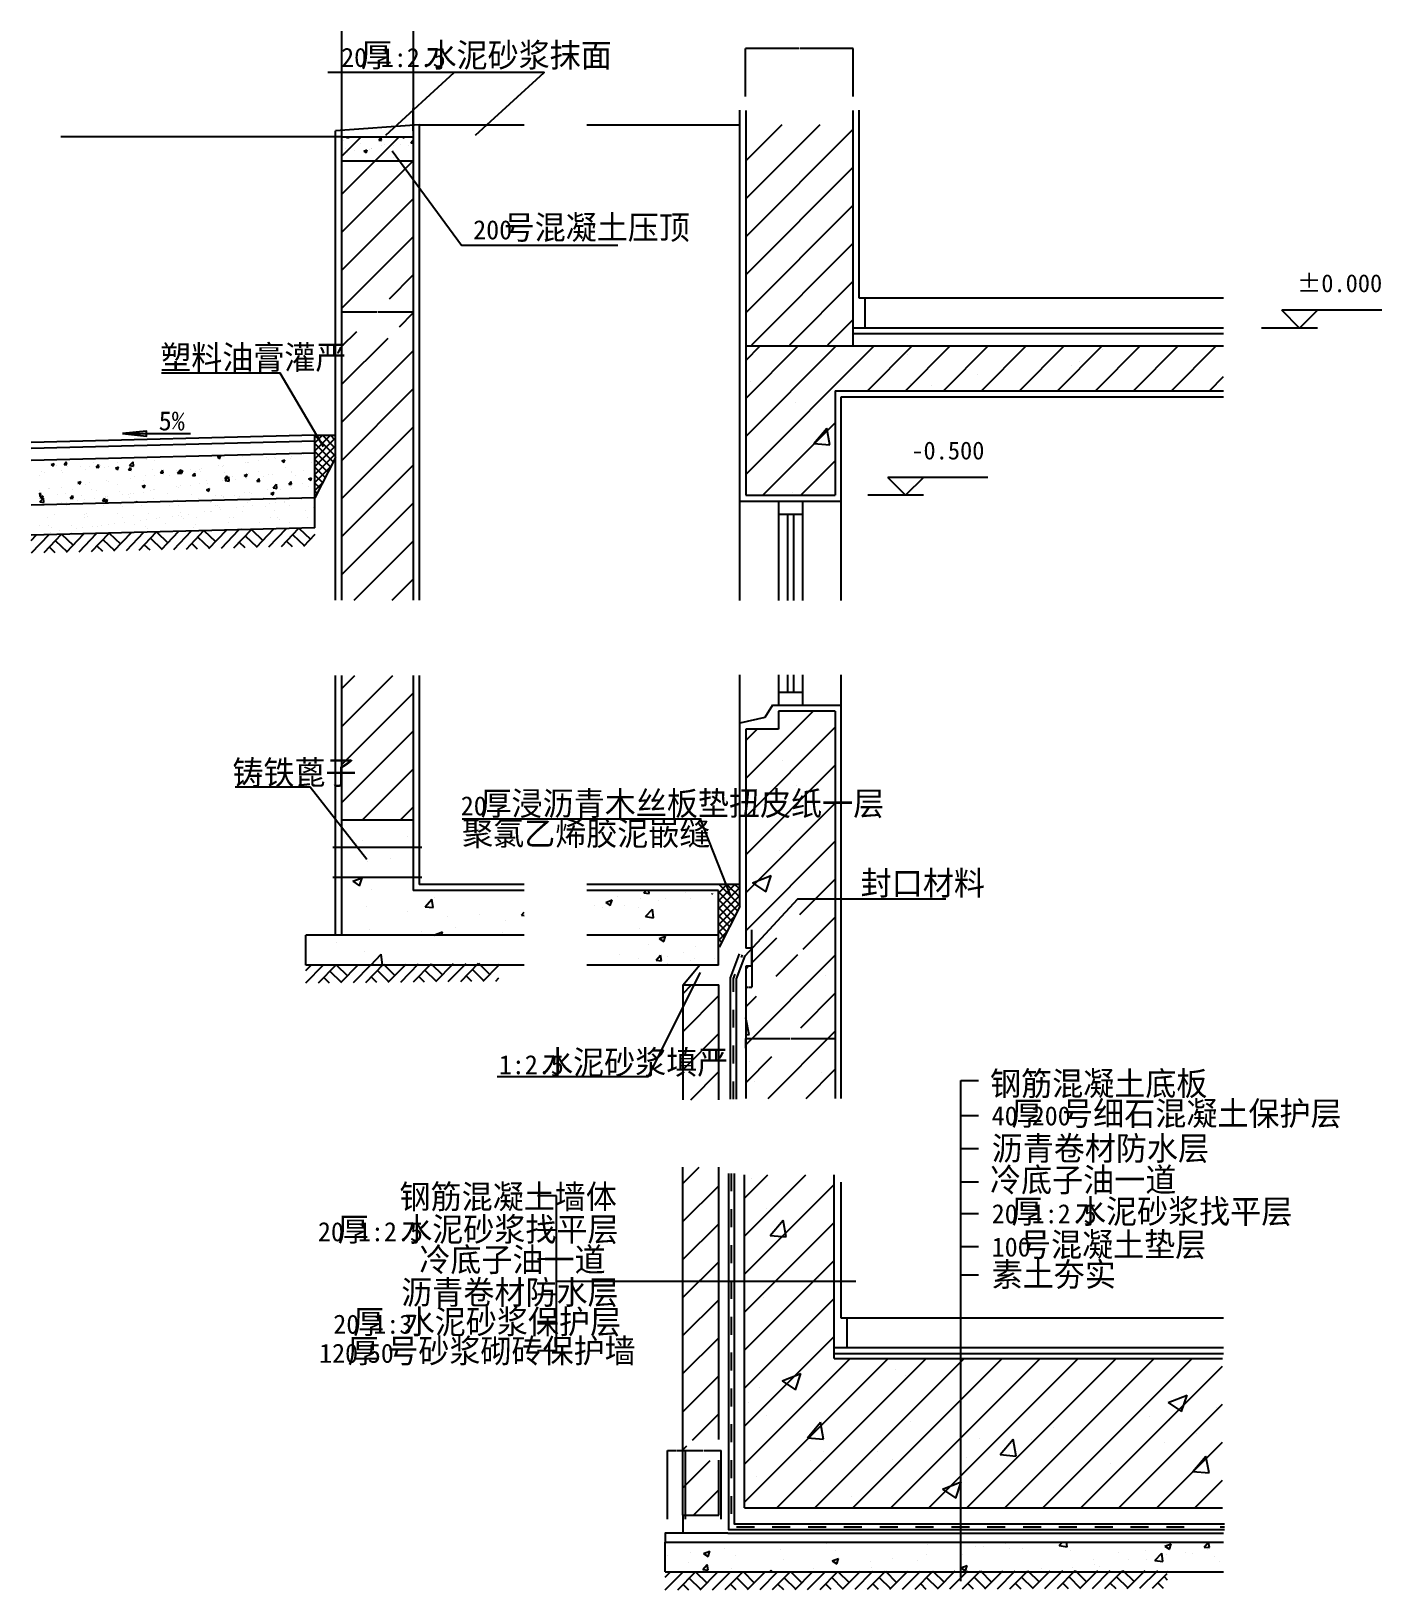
# Model space of a CAD drawing. Header units: metres. Extents: x 10698 to 15223, y 3768 to 8987.
import ezdxf

# ---------------------------------------------------------------- set-up
doc = ezdxf.new("R2010")
doc.units = ezdxf.units.M
for name, color, linetype in [('ZZ-1', 255, 'Continuous'), ('ZZ-11', 6, 'Continuous'), ('ZZ-2', 2, 'Continuous'), ('ZZ-3', 3, 'Continuous'), ('ZZ-5', 6, 'Continuous'), ('ZZ-6', 7, 'Continuous'), ('ZZ-7', 7, 'Continuous')]:
    doc.layers.add(name, color=color, linetype=linetype)
doc.dimstyles.get("Standard").update_dxf_attribs({"dimtxt": 2.5, "dimasz": 2.5, "dimexe": 1.25, "dimexo": 0.625, "dimtad": 1, "dimcen": 2.5, "dimazin": 3, "dimtfac": 1, "dimtmove": 0, "dimatfit": 3})

msp = doc.modelspace()

# ---------------------------------------------------------------- texts
at = {"layer": 'ZZ-3'}
for s, p in [('%%p0.000', (14938.01, 8112.73)), ('-0.500', (13646.43, 7552.73))]:
    msp.add_text(s, height=60, dxfattribs=at).set_placement(p)
at = {"layer": 'ZZ-6'}
for s, height, p in [('20', 64, (11736.49, 8866.91)), ('厚', 80, (11802.84, 8866.91)), ('1:2.5', 64, (11869.37, 8866.29)), ('水泥砂浆抹面', 80, (12019.5, 8866.29)), ('200', 64, (12178.93, 8289.69)), ('号混凝土压顶', 80, (12280.84, 8289.69)), ('塑料油膏灌严', 80, (11130.55, 7854.44)), ('5%', 64, (11125.73, 7650.06)), ('铸铁蓖子', 80, (11372.45, 6464.72)), ('20', 64, (12137.3, 6361.12)), ('厚浸沥青木丝板垫扭皮纸一层', 80, (12203.65, 6361.12)), ('聚氯乙烯胶泥嵌缝', 80, (12141.67, 6260.76)), ('封口材料', 80, (13477.05, 6094.37)), ('水泥砂浆填严', 80, (12409.68, 5494.44)), ('1:2.5', 64, (12264.84, 5494.44)), ('钢筋混凝土底板', 80, (13910.14, 5423.36)), ('40', 64, (13915.7, 5323.32)), ('厚', 80, (13982.05, 5323.32)), ('200', 64, (14049.72, 5323.32)), ('号细石混凝土保护层', 80, (14151.64, 5323.32)), ('沥青卷材防水层', 80, (13915.7, 5206.61)), ('冷底子油一道', 80, (13910.14, 5101.01)), ('钢筋混凝土墙体', 80, (11932.17, 5044.68)), ('厚', 80, (13982.05, 4995.41)), ('水泥砂浆找平层', 80, (14194.57, 4995.41)), ('厚', 80, (11725.24, 4935.41)), ('水泥砂浆找平层', 80, (11937.76, 4935.41)), ('20', 64, (13915.7, 4995.41)), ('1:2.5', 64, (14049.72, 4995.41)), ('20', 64, (11658.89, 4935.41)), ('1:2.5', 64, (11792.92, 4935.41)), ('号混凝土垫层', 80, (14010.3, 4884.25)), ('冷底子油一道', 80, (11998.57, 4833.86)), ('100', 64, (13915.7, 4884.25)), ('素土夯实', 80, (13915.7, 4784.21)), ('沥青卷材防水层', 80, (11937.92, 4724.35)), ('厚', 80, (11776.76, 4625.86)), ('水泥砂浆保护层', 80, (11946.35, 4625.86)), ('20', 64, (11710.41, 4625.86)), ('1:3', 64, (11844.44, 4625.86)), ('厚', 80, (11758.41, 4528.41)), ('号砂浆砌砖保护墙', 80, (11891.43, 4528.41)), ('120', 64, (11662.81, 4528.41)), ('50', 64, (11826.09, 4528.41))]:
    msp.add_text(s, height=height, dxfattribs=at).set_placement(p)

# ---------------------------------------------------------------- blocks, each defined once
blk = doc.blocks.new('X3')
for p, q in [((1500.92, 7737.6), (1931.34, 8168.02)), ((1500.92, 7864.88), (1804.06, 8168.02)), ((1500.92, 7992.16), (1676.78, 8168.02)), ((1500.92, 8119.44), (1549.5, 8168.02)), ((1908.62, 8018.02), (2058.62, 8168.02)), ((2035.9, 8018.02), (2185.9, 8168.02)), ((2043, 8140.4), (2043, 8140.4)), ((2163.18, 8018.02), (2313.18, 8168.02)), ((2290.46, 8018.02), (2440.46, 8168.02)), ((2417.74, 8018.02), (2567.74, 8168.02)), ((2545.02, 8018.02), (2695.02, 8168.02)), ((2672.3, 8018.02), (2822.3, 8168.02)), ((2697.48, 8155.77), (2697.48, 8155.77)), ((2799.58, 8018.02), (2949.58, 8168.02)), ((2926.85, 8018.02), (3076.85, 8168.02)), ((3052.81, 8166.65), (3052.81, 8166.65)), ((2590.72, 8103.28), (2590.72, 8103.28)), ((2619.48, 8116.06), (2619.48, 8116.06)), ((1518.13, 8050.31), (1518.13, 8050.31)), ((2053.32, 8041.53), (2053.32, 8041.53)), ((2278.62, 8071.19), (2278.62, 8071.19)), ((3054.13, 8018.02), (3101.69, 8065.58)), ((2123.27, 8035.8), (2123.27, 8035.8)), ((1668.68, 7978.18), (1668.68, 7978.18)), ((1558.62, 7668.02), (1800.92, 7910.32)), ((1729.16, 7841.29), (1772.54, 7893)), ((1782.96, 7836.58), (1772.55, 7893)), ((1729.16, 7841.29), (1782.95, 7836.58)), ((1685.9, 7668.02), (1800.92, 7783.04)), ((1657.73, 7678.58), (1657.73, 7678.58))]:
    blk.add_line(p, q)
blk = doc.blocks.new('X0')
for p, q in [((238.63, -832.05), (238.63, -832.05)), ((580.08, -816.79), (580.08, -816.79)), ((758.23, -811.44), (758.23, -811.44)), ((918.38, -818.21), (918.38, -818.21)), ((1078.52, -824.97), (1078.52, -824.97)), ((1105.54, -825.85), (1105.54, -825.85)), ((1180.65, -815.97), (1180.65, -815.97)), ((1193.63, -831.34), (1193.63, -831.34)), ((1238.67, -831.74), (1238.67, -831.74)), ((1298.39, -810.54), (1298.43, -810.57)), ((1298.43, -810.57), (1298.44, -810.54)), ((1360.24, -822.41), (1371.62, -810.54)), ((1360.24, -822.41), (1386.92, -826.54)), ((1386.92, -826.54), (1385.06, -810.54)), ((1714.64, -824.53), (1735.65, -816.46)), ((1714.64, -824.53), (1729.57, -834.59)), ((1729.57, -834.59), (1735.65, -816.46)), ((1846.3, -827.58), (1860.6, -810.54)), ((1846.3, -827.58), (1864.23, -829.15)), ((1858.1, -834.71), (1858.1, -834.71)), ((1864.23, -829.15), (1860.8, -810.54)), ((49.9, -856.9), (49.9, -856.9)), ((118.7, -879.61), (118.7, -879.61)), ((125.01, -847.01), (125.01, -847.01)), ((166.5, -902.63), (180.96, -885.39)), ((169.16, -849.21), (190.17, -841.14)), ((169.16, -849.21), (184.08, -859.27)), ((184.43, -904.2), (180.96, -885.39)), ((184.08, -859.27), (190.17, -841.14)), ((274.52, -857.11), (274.52, -857.11)), ((428.55, -835.99), (428.55, -835.99)), ((437.7, -870.57), (437.7, -870.57)), ((600.3, -873.23), (621.3, -865.17)), ((600.3, -873.23), (615.22, -883.3)), ((612.66, -840.54), (612.66, -840.54)), ((615.22, -883.3), (621.3, -865.17)), ((727.36, -875.64), (727.36, -875.64)), ((802.46, -865.75), (802.46, -865.75)), ((886.28, -873.04), (886.28, -873.04)), ((916.08, -850.8), (916.08, -850.8)), ((1037.81, -853.83), (1037.81, -853.83)), ((1398.82, -838.51), (1398.82, -838.51)), ((1475.05, -869.38), (1475.05, -869.38)), ((1479.91, -884.5), (1479.91, -884.5)), ((1558.96, -845.27), (1558.96, -845.27)), ((1593.53, -869.54), (1593.53, -869.54)), ((1650, -839.35), (1650, -839.35)), ((1651.36, -868.39), (1651.36, -868.39)), ((1680.41, -872.06), (1703.78, -847.71)), ((1680.41, -872.06), (1707.09, -876.2)), ((1707.09, -876.2), (1703.77, -847.71)), ((1719.11, -852.04), (1719.11, -852.04)), ((1783, -844.6), (1783, -844.6)), ((1805.39, -847.26), (1805.39, -847.26)), ((1879.26, -858.81), (1879.26, -858.81)), ((1896.85, -875.19), (1896.85, -875.19)), ((166.5, -902.63), (184.43, -904.2)), ((262.74, -900.6), (262.74, -900.6)), ((390.84, -910.54), (396.14, -904.22)), ((397.31, -910.54), (396.14, -904.22)), ((537.89, -900.59), (537.89, -900.59)), ((732.25, -894.16), (732.25, -894.16)), ((1031.44, -897.26), (1052.44, -889.2)), ((1031.44, -897.26), (1046.36, -907.32)), ((1046.36, -907.33), (1052.44, -889.2)), ((1300.09, -899.41), (1300.09, -899.41)), ((1344.01, -910.08), (1344.01, -910.08)), ((1404.81, -894.39), (1404.81, -894.39)), ((1495.54, -890.88), (1495.54, -890.88)), ((1721.89, -905.22), (1721.89, -905.22))]:
    blk.add_line(p, q)
blk = doc.blocks.new('X4')
for p, q in [((1497.02, 5188.11), (1702.44, 5393.54)), ((1497.02, 5315.39), (1575.16, 5393.54)), ((1519.08, 5380.79), (1519.08, 5380.79)), ((1497.02, 5060.83), (1797.02, 5360.83)), ((1570.18, 5281.74), (1570.18, 5281.74)), ((1497.02, 4933.56), (1797.02, 5233.56)), ((1583.13, 5189.88), (1626.52, 5241.58)), ((1636.93, 5185.17), (1626.52, 5241.58)), ((1583.13, 5189.88), (1636.92, 5185.17)), ((1497.02, 4806.28), (1797.02, 5106.28)), ((1623.18, 5070.7), (1623.18, 5070.7)), ((1746.15, 5046.76), (1746.15, 5046.76)), ((1497.02, 4679), (1797.02, 4979)), ((1559.24, 4982.14), (1559.24, 4982.14)), ((1497.02, 4551.72), (1797.02, 4851.72)), ((1497.02, 4297.16), (1978.29, 4778.44)), ((1497.02, 4424.44), (1851.01, 4778.44)), ((1605.57, 4278.44), (2105.57, 4778.44)), ((1732.85, 4278.44), (2232.85, 4778.44)), ((1860.13, 4278.44), (2360.13, 4778.44)), ((1987.41, 4278.44), (2487.41, 4778.44)), ((2114.69, 4278.44), (2614.69, 4778.44)), ((2241.97, 4278.44), (2741.97, 4778.44)), ((2369.25, 4278.44), (2869.25, 4778.44)), ((2496.53, 4278.44), (2996.53, 4778.44)), ((2623.81, 4278.44), (3097.79, 4752.42)), ((1622.89, 4703.45), (1685.9, 4727.64)), ((1622.89, 4703.45), (1667.65, 4673.25)), ((1667.66, 4673.25), (1685.91, 4727.63)), ((2002.89, 4740.15), (2002.89, 4740.15)), ((2035.04, 4721.42), (2035.04, 4721.42)), ((1548.3, 4682.53), (1548.3, 4682.53)), ((2916.3, 4631.37), (2979.32, 4655.56)), ((2961.07, 4601.17), (2979.32, 4655.55)), ((1510.17, 4631.32), (1510.17, 4631.32)), ((2751.09, 4278.44), (3097.79, 4625.14)), ((2916.3, 4631.37), (2961.07, 4601.17)), ((3077.91, 4614.62), (3077.91, 4614.62)), ((1570.89, 4586.87), (1570.89, 4586.87)), ((1708, 4512.9), (1751.39, 4564.61)), ((1761.8, 4508.19), (1751.39, 4564.61)), ((2051.33, 4566.57), (2051.33, 4566.57)), ((2531.77, 4546.27), (2531.77, 4546.27)), ((2852.61, 4584.95), (2852.61, 4584.95)), ((2921.49, 4571.39), (2921.49, 4571.39)), ((1708, 4512.9), (1761.8, 4508.2)), ((2284.21, 4510.12), (2284.21, 4510.12)), ((2353.54, 4456.43), (2396.93, 4508.13)), ((2407.34, 4451.72), (2396.93, 4508.13)), ((2459.4, 4508.02), (2459.4, 4508.02)), ((2878.37, 4278.44), (3097.79, 4497.86)), ((2903.63, 4496.55), (2903.63, 4496.55)), ((3012.21, 4525.97), (3012.21, 4525.97)), ((1718.05, 4435.59), (1718.05, 4435.59)), ((1760.65, 4465.98), (1760.65, 4465.98)), ((1943.35, 4465.25), (1943.35, 4465.25)), ((1991.95, 4440.54), (1991.95, 4440.54)), ((2241.09, 4445.68), (2241.09, 4445.68)), ((2353.54, 4456.43), (2407.33, 4451.72)), ((2999.07, 4399.95), (3042.46, 4451.66)), ((3052.87, 4395.24), (3042.46, 4451.65)), ((2378.76, 4406.46), (2378.76, 4406.46)), ((2721.53, 4425.38), (2721.53, 4425.38)), ((2999.07, 4399.95), (3052.87, 4395.24)), ((1537.35, 4382.93), (1537.35, 4382.93)), ((2160.1, 4341.09), (2223.12, 4365.28)), ((2160.1, 4341.09), (2204.87, 4310.89)), ((2204.87, 4310.89), (2223.12, 4365.28)), ((3005.64, 4278.44), (3097.79, 4370.58)), ((1853.89, 4316.36), (1853.89, 4316.36))]:
    blk.add_line(p, q)
blk = doc.blocks.new('X1')
for p, q in [((306.47, 3361.17), (554.47, 3609.17)), ((306.47, 3488.45), (427.19, 3609.17)), ((306.47, 3233.89), (666.47, 3593.89)), ((306.47, 3106.61), (666.47, 3466.61)), ((306.47, 2979.34), (666.47, 3339.34)), ((325.17, 2870.76), (666.47, 3212.06)), ((452.45, 2870.76), (666.47, 3084.78)), ((579.73, 2870.76), (666.47, 2957.5))]:
    blk.add_line(p, q)
blk = doc.blocks.new('170417072433740')
for p, q in [((147.16, 8674.87), (260.32, 8788.02)), ((147.16, 8547.59), (387.16, 8787.59)), ((147.16, 8420.31), (387.16, 8660.31)), ((147.16, 8293.03), (387.16, 8533.03)), ((307.32, 8325.91), (387.16, 8405.75)), ((341.05, 8232.36), (387.16, 8278.47)), ((147.16, 8165.75), (198.01, 8216.6)), ((147.16, 8038.47), (302.94, 8194.25)), ((147.16, 7911.19), (387.16, 8151.19)), ((147.16, 7783.91), (387.16, 8023.91)), ((147.16, 7656.63), (387.16, 7896.63)), ((147.16, 7529.35), (387.16, 7769.35)), ((147.16, 7402.07), (387.16, 7642.07)), ((188.89, 7316.52), (387.16, 7514.8)), ((316.17, 7316.52), (387.16, 7387.52))]:
    blk.add_line(p, q)
blk = doc.blocks.new('X2')
for p, q in [((221.03, 2058.8), (274.06, 2111.84)), ((221.03, 2085.32), (247.54, 2111.84)), ((290.37, 2042.49), (221.03, 2111.84)), ((221.03, 2032.29), (290.37, 2101.64)), ((290.37, 2069.01), (247.54, 2111.84)), ((290.37, 2095.52), (274.06, 2111.84)), ((282.98, 2023.36), (221.03, 2085.32)), ((221.03, 2005.77), (290.37, 2075.12)), ((274.03, 2005.8), (221.03, 2058.8)), ((221.03, 1979.26), (290.37, 2048.6)), ((265.08, 1988.24), (221.03, 2032.29)), ((256.12, 1970.68), (221.03, 2005.77)), ((221.03, 1952.74), (273.97, 2005.68)), ((247.17, 1953.11), (221.03, 1979.26)), ((238.21, 1935.55), (221.03, 1952.74)), ((221.03, 1926.22), (246.39, 1951.59)), ((229.26, 1917.99), (221.03, 1926.22))]:
    blk.add_line(p, q)
blk = doc.blocks.new('X12')
for p, q in [((32.67, 7566.73), (32.67, 7566.73)), ((-773.34, 7541.52), (-773.34, 7541.52)), ((-706.78, 7515.87), (-706.78, 7515.87)), ((-648.77, 7541.75), (-648.77, 7541.75)), ((-602.08, 7517.21), (-602.08, 7517.21)), ((-592.3, 7547.13), (-592.3, 7547.13)), ((-584.93, 7540.37), (-584.93, 7540.37)), ((-541.08, 7552.72), (-541.08, 7552.72)), ((-524.21, 7541.97), (-524.21, 7541.97)), ((-499.76, 7516.72), (-499.76, 7516.72)), ((-429.88, 7543.59), (-429.88, 7543.59)), ((-416.51, 7552.94), (-416.51, 7552.94)), ((-399.64, 7542.2), (-399.64, 7542.2)), ((-391.72, 7520.61), (-391.72, 7520.61)), ((-365.49, 7514.31), (-365.49, 7514.31)), ((-343.48, 7557.62), (-343.48, 7557.62)), ((-311.16, 7521.46), (-311.16, 7521.46)), ((-291.95, 7553.17), (-291.95, 7553.17)), ((-290.34, 7524.2), (-290.34, 7524.2)), ((-287.02, 7521.94), (-287.02, 7521.94)), ((-275.08, 7542.42), (-275.08, 7542.42)), ((-269.82, 7542.22), (-269.82, 7542.22)), ((-262.45, 7535.46), (-262.45, 7535.46)), ((-257.82, 7528.49), (-257.82, 7528.49)), ((-203.49, 7535.64), (-203.49, 7535.64)), ((-184.69, 7521.45), (-184.69, 7521.45)), ((-182.67, 7538.38), (-182.67, 7538.38)), ((-167.38, 7553.4), (-167.38, 7553.4)), ((-150.51, 7542.65), (-150.51, 7542.65)), ((-150.15, 7542.66), (-150.15, 7542.66)), ((-130.74, 7562.85), (-130.74, 7562.85)), ((-107.41, 7538.68), (-107.41, 7538.68)), ((-95.82, 7549.81), (-95.82, 7549.81)), ((-76.66, 7525.35), (-76.66, 7525.35)), ((-75, 7552.55), (-75, 7552.55)), ((-42.81, 7553.62), (-42.81, 7553.62)), ((-42.48, 7556.84), (-42.48, 7556.84)), ((-28.42, 7562.36), (-28.42, 7562.36)), ((-25.95, 7542.88), (-25.95, 7542.88)), ((11.85, 7563.99), (11.85, 7563.99)), ((28.05, 7526.68), (28.05, 7526.68)), ((52.65, 7537.3), (52.65, 7537.3)), ((-863.05, 7474.97), (-863.05, 7474.97)), ((-837.18, 7502.61), (-837.18, 7502.61)), ((-832.79, 7476.91), (-832.79, 7476.91)), ((-825.42, 7470.16), (-825.42, 7470.16)), ((-814.82, 7511.98), (-814.82, 7511.98)), ((-758.35, 7476.3), (-758.35, 7476.3)), ((-741.84, 7464.76), (-741.84, 7464.76)), ((-721.02, 7467.5), (-721.02, 7467.5)), ((-712.62, 7502.83), (-712.62, 7502.83)), ((-712.54, 7512.02), (-712.54, 7512.02)), ((-705.17, 7505.26), (-705.17, 7505.26)), ((-688.5, 7471.78), (-688.5, 7471.78)), ((-670.37, 7473.38), (-670.37, 7473.38)), ((-656.03, 7475.81), (-656.03, 7475.81)), ((-634.17, 7478.94), (-634.17, 7478.94)), ((-613.35, 7481.68), (-613.35, 7481.68)), ((-588.05, 7503.06), (-588.05, 7503.06)), ((-580.83, 7485.96), (-580.83, 7485.96)), ((-550.13, 7508.48), (-550.13, 7508.48)), ((-547.99, 7479.7), (-547.99, 7479.7)), ((-526.5, 7493.11), (-526.5, 7493.11)), ((-510.31, 7472), (-510.31, 7472)), ((-505.68, 7495.85), (-505.68, 7495.85)), ((-502.94, 7465.25), (-502.94, 7465.25)), ((-473.16, 7500.14), (-473.16, 7500.14)), ((-463.48, 7503.29), (-463.48, 7503.29)), ((-443.29, 7481.04), (-443.29, 7481.04)), ((-418.83, 7507.29), (-418.83, 7507.29)), ((-398.01, 7510.03), (-398.01, 7510.03)), ((-390.07, 7507.11), (-390.07, 7507.11)), ((-382.7, 7500.35), (-382.7, 7500.35)), ((-347.9, 7468.47), (-347.9, 7468.47)), ((-340.96, 7480.55), (-340.96, 7480.55)), ((-338.92, 7503.51), (-338.92, 7503.51)), ((-232.93, 7484.44), (-232.93, 7484.44)), ((-227.65, 7503.57), (-227.65, 7503.57)), ((-214.35, 7503.74), (-214.35, 7503.74)), ((-187.84, 7467.09), (-187.84, 7467.09)), ((-128.22, 7485.78), (-128.22, 7485.78)), ((-89.79, 7503.97), (-89.79, 7503.97)), ((-67.59, 7502.2), (-67.59, 7502.2)), ((-60.22, 7495.44), (-60.22, 7495.44)), ((-25.9, 7485.29), (-25.9, 7485.29)), ((34.78, 7504.19), (34.78, 7504.19)), ((-849.51, 7450.59), (-849.51, 7450.59)), ((-828.69, 7453.33), (-828.69, 7453.33)), ((-796.17, 7457.61), (-796.17, 7457.61)), ((-757.9, 7452.1), (-757.9, 7452.1)), ((-633.34, 7452.33), (-633.34, 7452.33))]:
    blk.add_line(p, q)
blk = doc.blocks.new('X11')
for p, q in [((-861.3, 7692.25), (-861.3, 7692.25)), ((-825.96, 7679.8), (-815.46, 7683.84)), ((-825.96, 7679.8), (-818.5, 7674.77)), ((-818.5, 7674.77), (-815.46, 7683.84)), ((-806.21, 7675.61), (-806.21, 7675.61)), ((-782.09, 7680.5), (-774.86, 7689.12)), ((-782.09, 7680.5), (-773.12, 7679.71)), ((-773.12, 7679.71), (-774.86, 7689.12)), ((-771.75, 7672.38), (-771.75, 7672.38)), ((-726.14, 7672.23), (-726.14, 7672.23)), ((-696.65, 7672.66), (-696.65, 7672.66)), ((-684.27, 7687.4), (-684.27, 7687.4)), ((-674.5, 7671.08), (-667.27, 7679.7)), ((-674.5, 7671.08), (-665.53, 7670.3)), ((-665.53, 7670.3), (-667.27, 7679.7)), ((-659.1, 7677.61), (-659.1, 7677.61)), ((-632.43, 7673.73), (-632.43, 7673.73)), ((-610.39, 7667.79), (-599.89, 7671.82)), ((-602.93, 7662.76), (-599.89, 7671.82)), ((-602.29, 7685.09), (-602.29, 7685.09)), ((-562.65, 7676.39), (-550.96, 7688.57)), ((-562.65, 7676.39), (-549.31, 7674.32)), ((-556.67, 7683.33), (-556.67, 7683.33)), ((-549.31, 7674.32), (-550.96, 7688.57)), ((-507.56, 7697.56), (-507.56, 7697.56)), ((-478.76, 7694.57), (-478.76, 7694.57)), ((-470.01, 7702.5), (-470.01, 7702.5)), ((-401.74, 7705.14), (-401.74, 7705.14)), ((-268.79, 7704.16), (-258.29, 7708.19)), ((-268.79, 7704.16), (-261.33, 7699.12)), ((-263.57, 7675.71), (-263.57, 7675.71)), ((-261.33, 7699.12), (-258.29, 7708.19)), ((-253.07, 7672.98), (-253.07, 7672.98)), ((-249.89, 7676.05), (-249.89, 7676.05)), ((-184.23, 7708.02), (-184.23, 7708.02)), ((-172.88, 7686.61), (-172.88, 7686.61)), ((-168.83, 7688.19), (-168.83, 7688.19)), ((-165.59, 7687.99), (-165.59, 7687.99)), ((-131.28, 7693.13), (-131.28, 7693.13)), ((-104.16, 7704.64), (-104.16, 7704.64)), ((-97.11, 7696.22), (-97.11, 7696.22)), ((-78.12, 7703.01), (-78.12, 7703.01)), ((-74.47, 7700.61), (-74.47, 7700.61)), ((-53.22, 7692.14), (-42.72, 7696.18)), ((-53.22, 7692.14), (-45.76, 7687.11)), ((-45.76, 7687.11), (-42.72, 7696.18)), ((-24.08, 7701.26), (-24.08, 7701.26)), ((-19.2, 7707.46), (-19.2, 7707.46)), ((20.26, 7713.08), (20.26, 7713.08)), ((45.3, 7685.09), (45.3, 7685.09)), ((55.99, 7697.87), (55.99, 7697.87)), ((57.81, 7718.02), (57.81, 7718.02)), ((57.81, 7718.02), (57.81, 7718.02)), ((57.81, 7718.02), (57.81, 7718.02)), ((-863.12, 7642.31), (-863.12, 7642.31)), ((-859.22, 7657.37), (-859.22, 7657.37)), ((-848.19, 7652.71), (-848.19, 7652.71)), ((-791.38, 7660.19), (-791.38, 7660.19)), ((-787.36, 7651.92), (-787.36, 7651.92)), ((-736.43, 7619.41), (-725.92, 7623.44)), ((-736.43, 7619.41), (-728.97, 7614.38)), ((-728.97, 7614.38), (-725.92, 7623.44)), ((-709.45, 7663.16), (-709.45, 7663.16)), ((-646.07, 7668.84), (-646.07, 7668.84)), ((-641.75, 7625.92), (-641.75, 7625.92)), ((-634.26, 7623.79), (-634.26, 7623.79)), ((-610.39, 7667.79), (-602.93, 7662.76)), ((-566.91, 7661.67), (-559.68, 7670.29)), ((-566.91, 7661.67), (-557.94, 7660.89)), ((-565.99, 7665.46), (-565.99, 7665.46)), ((-557.94, 7660.89), (-559.68, 7670.29)), ((-558.49, 7633.39), (-558.49, 7633.39)), ((-547.02, 7638.4), (-547.02, 7638.4)), ((-515.51, 7627.93), (-515.51, 7627.93)), ((-509.47, 7643.34), (-509.47, 7643.34)), ((-485.92, 7662.08), (-485.92, 7662.08)), ((-480.58, 7644.64), (-480.58, 7644.64)), ((-459.32, 7652.26), (-452.09, 7660.88)), ((-459.32, 7652.26), (-450.36, 7651.47)), ((-452.66, 7650.82), (-452.66, 7650.82)), ((-450.36, 7651.47), (-452.09, 7660.88)), ((-428.03, 7642.94), (-428.03, 7642.94)), ((-405.85, 7658.69), (-405.85, 7658.69)), ((-403.57, 7655.2), (-403.57, 7655.2)), ((-402.56, 7651.56), (-390.88, 7663.74)), ((-402.56, 7651.56), (-389.22, 7649.49)), ((-394.82, 7655.78), (-384.32, 7659.81)), ((-394.82, 7655.78), (-387.36, 7650.74)), ((-389.22, 7649.49), (-390.88, 7663.74)), ((-387.36, 7650.75), (-384.32, 7659.81)), ((-357.93, 7663.29), (-357.93, 7663.29)), ((-351.73, 7642.85), (-344.5, 7651.46)), ((-351.73, 7642.85), (-342.77, 7642.06)), ((-342.77, 7642.06), (-344.5, 7651.46)), ((-340.55, 7657.96), (-340.55, 7657.96)), ((-327.8, 7664.8), (-327.8, 7664.8)), ((-325.77, 7655.31), (-325.77, 7655.31)), ((-320.38, 7668.23), (-320.38, 7668.23)), ((-304.61, 7625.03), (-304.61, 7625.03)), ((-251.72, 7626.12), (-251.72, 7626.12)), ((-245.7, 7651.93), (-245.7, 7651.93)), ((-244.14, 7633.43), (-236.91, 7642.05)), ((-244.14, 7633.43), (-235.18, 7632.65)), ((-242.47, 7626.73), (-230.79, 7638.91)), ((-242.47, 7626.73), (-229.13, 7624.66)), ((-235.18, 7632.65), (-236.91, 7642.05)), ((-229.13, 7624.66), (-230.79, 7638.91)), ((-217.13, 7640.04), (-217.13, 7640.04)), ((-208.29, 7629.02), (-208.29, 7629.02)), ((-179.26, 7643.76), (-168.75, 7647.8)), ((-179.26, 7643.76), (-171.79, 7638.73)), ((-174.7, 7636.68), (-174.7, 7636.68)), ((-171.79, 7638.73), (-168.75, 7647.8)), ((-170.74, 7633.97), (-170.74, 7633.97)), ((-165.63, 7648.54), (-165.63, 7648.54)), ((-136.55, 7624.02), (-129.32, 7632.64)), ((-136.55, 7624.02), (-127.59, 7623.24)), ((-129.65, 7655.06), (-129.65, 7655.06)), ((-127.59, 7623.24), (-129.32, 7632.64)), ((-113.93, 7641.45), (-113.93, 7641.45)), ((-98.94, 7646.28), (-98.94, 7646.28)), ((-85.55, 7645.16), (-85.55, 7645.16)), ((-42.17, 7670.07), (-42.17, 7670.07)), ((-28.96, 7614.61), (-21.73, 7623.23)), ((-20, 7613.82), (-21.73, 7623.23)), ((-21.03, 7657.53), (-21.03, 7657.53)), ((-19.2, 7653.92), (-19.2, 7653.92)), ((-5.48, 7641.78), (-5.48, 7641.78)), ((18.35, 7658.86), (18.35, 7658.86)), ((36.31, 7631.75), (46.82, 7635.78)), ((36.31, 7631.75), (43.78, 7626.72)), ((43.78, 7626.72), (46.82, 7635.78)), ((55.99, 7668.09), (55.99, 7668.09)), ((-865.57, 7581), (-861.63, 7585.7)), ((-865.57, 7576.79), (-859.9, 7576.3)), ((-865.42, 7567.87), (-865.42, 7567.87)), ((-864.95, 7592.38), (-864.95, 7592.38)), ((-862.93, 7555.1), (-851.25, 7567.28)), ((-862.46, 7571.03), (-851.96, 7575.06)), ((-862.46, 7571.03), (-855, 7566)), ((-859.9, 7576.3), (-861.63, 7585.7)), ((-855, 7566), (-851.96, 7575.06)), ((-849.59, 7553.03), (-851.25, 7567.28)), ((-835.43, 7598.96), (-835.43, 7598.96)), ((-830.85, 7601.03), (-830.85, 7601.03)), ((-803.8, 7578.81), (-803.8, 7578.81)), ((-789.18, 7601.98), (-789.18, 7601.98)), ((-777.94, 7582.88), (-777.94, 7582.88)), ((-761.28, 7567.67), (-754.04, 7576.29)), ((-761.28, 7567.67), (-752.31, 7566.88)), ((-755.35, 7595.58), (-755.35, 7595.58)), ((-752.31, 7566.88), (-754.04, 7576.29)), ((-736.11, 7613.5), (-736.11, 7613.5)), ((-723.72, 7575.43), (-723.72, 7575.43)), ((-711.27, 7613.23), (-711.27, 7613.23)), ((-698.56, 7618.45), (-698.56, 7618.45)), ((-690.46, 7597.9), (-690.46, 7597.9)), ((-681.21, 7566.76), (-681.21, 7566.76)), ((-675.28, 7592.19), (-675.28, 7592.19)), ((-653.69, 7558.26), (-646.45, 7566.87)), ((-644.72, 7557.47), (-646.45, 7566.87)), ((-643.65, 7572.05), (-643.65, 7572.05)), ((-636.08, 7573.86), (-636.08, 7573.86)), ((-602.98, 7612.91), (-602.98, 7612.91)), ((-595.2, 7588.81), (-595.2, 7588.81)), ((-586.48, 7579.23), (-586.48, 7579.23)), ((-567.04, 7579.98), (-567.04, 7579.98)), ((-563.58, 7568.66), (-563.58, 7568.66)), ((-560.31, 7583.46), (-560.31, 7583.46)), ((-548.93, 7584.18), (-548.93, 7584.18)), ((-520.86, 7607.4), (-510.36, 7611.43)), ((-520.86, 7607.4), (-513.4, 7602.37)), ((-515.13, 7585.43), (-515.13, 7585.43)), ((-513.4, 7602.37), (-510.36, 7611.43)), ((-492.12, 7591.66), (-492.12, 7591.66)), ((-482.41, 7594.71), (-482.41, 7594.71)), ((-479.56, 7594.99), (-479.56, 7594.99)), ((-435.06, 7582.04), (-435.06, 7582.04)), ((-405.39, 7605.27), (-405.39, 7605.27)), ((-397.39, 7604.13), (-397.39, 7604.13)), ((-392.09, 7610.01), (-392.09, 7610.01)), ((-359.84, 7609.07), (-359.84, 7609.07)), ((-354.98, 7578.66), (-354.98, 7578.66)), ((-329.63, 7614.87), (-329.63, 7614.87)), ((-305.29, 7595.38), (-294.79, 7599.42)), ((-305.29, 7595.38), (-297.83, 7590.35)), ((-303.03, 7616.55), (-303.03, 7616.55)), ((-297.83, 7590.35), (-294.79, 7599.42)), ((-274.91, 7575.28), (-274.91, 7575.28)), ((-253.54, 7576.18), (-253.54, 7576.18)), ((-247.75, 7569.86), (-247.75, 7569.86)), ((-247.32, 7572.53), (-247.32, 7572.53)), ((-210.2, 7574.81), (-210.2, 7574.81)), ((-194.84, 7571.89), (-194.84, 7571.89)), ((-176.53, 7586.74), (-176.53, 7586.74)), ((-159.84, 7587.55), (-159.84, 7587.55)), ((-153.39, 7582.28), (-153.39, 7582.28)), ((-114.76, 7568.51), (-114.76, 7568.51)), ((-100.76, 7596.35), (-100.76, 7596.35)), ((-89.72, 7583.37), (-79.22, 7587.4)), ((-89.72, 7583.37), (-82.26, 7578.34)), ((-82.39, 7601.91), (-70.7, 7614.08)), ((-82.39, 7601.91), (-69.05, 7599.84)), ((-82.26, 7578.34), (-79.22, 7587.4)), ((-72.37, 7602.56), (-72.37, 7602.56)), ((-69.05, 7599.84), (-70.7, 7614.08)), ((-58.66, 7594.76), (-58.66, 7594.76)), ((-28.96, 7614.61), (-20, 7613.82)), ((-22.85, 7607.59), (-22.85, 7607.59)), ((-21.11, 7599.7), (-21.11, 7599.7)), ((15.11, 7617.58), (15.11, 7617.58)), ((35.7, 7607.18), (35.7, 7607.18)), ((52.34, 7568.22), (52.34, 7568.22)), ((54.16, 7618.16), (54.16, 7618.16)), ((-862.93, 7555.1), (-849.59, 7553.03)), ((-791, 7552.05), (-791, 7552.05)), ((-775.57, 7554.34), (-775.57, 7554.34)), ((-742, 7549.95), (-742, 7549.95)), ((-738.02, 7559.28), (-738.02, 7559.28)), ((-713.1, 7563.3), (-713.1, 7563.3)), ((-654.52, 7564.96), (-654.52, 7564.96)), ((-653.69, 7558.26), (-644.72, 7557.47)), ((-646.89, 7559.02), (-636.39, 7563.05)), ((-646.89, 7559.02), (-639.43, 7553.99)), ((-639.43, 7553.99), (-636.39, 7563.05)), ((-542.8, 7552.77), (-538.87, 7557.46)), ((-538.02, 7552.89), (-538.87, 7557.46)), ((-483.5, 7565.28), (-483.5, 7565.28)), ((-403.43, 7561.9), (-403.43, 7561.9)), ((-331.45, 7564.94), (-331.45, 7564.94)), ((-323.36, 7558.51), (-323.36, 7558.51))]:
    blk.add_line(p, q)
blk = doc.blocks.new('_ARROW')
blk.add_lwpolyline([(0, 0), (-1, 0.1), (-1, -0.1), (-1, -0.1), (0, 0)])
blk = doc.blocks.new('X8')
for p, q in [((1290.92, 6000.25), (1319.66, 6028.99)), ((1290.92, 5872.97), (1410.92, 5992.97)), ((1290.92, 5745.69), (1410.92, 5865.69)), ((1316.64, 5644.13), (1410.92, 5738.41))]:
    blk.add_line(p, q)
blk = doc.blocks.new('170417072942748')
for p, q in [((1500.92, 6719.37), (1726.81, 6945.25)), ((1500.92, 6592.09), (1800.92, 6892.09)), ((1500.92, 6846.64), (1539.53, 6885.25)), ((1500.92, 6464.81), (1800.92, 6764.81)), ((1624.9, 6779.76), (1624.9, 6779.76)), ((1672.43, 6696.18), (1672.43, 6696.18)), ((1500.92, 6337.53), (1800.92, 6637.53)), ((1500.92, 6210.25), (1800.92, 6510.25)), ((1613.96, 6480.16), (1613.96, 6480.16)), ((1799.08, 6441.92), (1799.08, 6441.92)), ((1523.64, 6371.07), (1586.65, 6395.26)), ((1523.64, 6371.07), (1568.41, 6340.88)), ((1568.41, 6340.87), (1586.66, 6395.26)), ((1682.05, 6264.1), (1800.92, 6382.97)), ((1508.41, 6341.32), (1508.41, 6341.32)), ((1693.44, 6148.21), (1800.92, 6255.69)), ((1520.92, 6102.97), (1604.9, 6186.95)), ((1603.01, 6180.55), (1603.01, 6180.55)), ((1500.92, 5828.41), (1800.92, 6128.41)), ((1602.87, 6057.64), (1675.83, 6130.6)), ((1500.92, 6082.97), (1509.53, 6091.58)), ((1767.3, 6061.07), (1767.3, 6061.07)), ((1685.12, 5885.33), (1800.92, 6001.13)), ((1500.92, 5955.69), (1536.55, 5991.32)), ((1500.92, 5917.7), (1501.64, 5918.56)), ((1512.05, 5862.14), (1501.64, 5918.56)), ((1500.92, 5863.12), (1512.05, 5862.14)), ((1575.69, 5648.63), (1800.92, 5873.85)), ((1500.92, 5701.13), (1588.87, 5789.09)), ((1512.83, 5770.98), (1512.83, 5770.98)), ((1702.97, 5648.63), (1800.92, 5746.57)), ((1530.54, 5706.1), (1530.54, 5706.1)), ((1755.84, 5735.76), (1755.84, 5735.76))]:
    blk.add_line(p, q)
blk = doc.blocks.new('170417072125560')
for p, q in [((1290.82, 5363.75), (1345.35, 5418.29)), ((1290.82, 5236.47), (1410.82, 5356.47)), ((1290.82, 5109.19), (1410.82, 5229.19)), ((1290.82, 4981.92), (1410.82, 5101.92)), ((1290.82, 4854.64), (1410.82, 4974.64)), ((1290.82, 4727.36), (1410.82, 4847.36)), ((1290.82, 4600.08), (1410.82, 4720.08)), ((1322.75, 4504.73), (1410.82, 4592.8)), ((1290.82, 4472.8), (1303.32, 4485.3)), ((1290.82, 4345.52), (1382.13, 4436.83)), ((1326.27, 4253.69), (1410.82, 4338.24))]:
    blk.add_line(p, q)
blk = doc.blocks.new('X7')
for p, q in [((1072.47, 6323.26), (1072.47, 6323.26)), ((1148.93, 6317.47), (1148.93, 6317.47)), ((1159.82, 6336.99), (1166.76, 6345.25)), ((1159.82, 6336.99), (1177.75, 6335.42)), ((1177.76, 6335.42), (1175.94, 6345.25)), ((1232.61, 6316.49), (1232.61, 6316.49)), ((1300.46, 6336.67), (1300.46, 6336.67)), ((1316.9, 6318.45), (1316.9, 6318.45)), ((1387.16, 6332.66), (1389.46, 6335.4)), ((1389.71, 6334.1), (1389.47, 6335.4)), ((994.9, 6296.35), (994.9, 6296.35)), ((1019.71, 6286.45), (1019.71, 6286.45)), ((1032.5, 6305.1), (1053.5, 6313.16)), ((1032.5, 6305.1), (1047.42, 6295.03)), ((1047.43, 6295.03), (1053.51, 6313.16)), ((1094.81, 6296.34), (1094.81, 6296.34)), ((1141.94, 6288.42), (1141.94, 6288.42)), ((1165.33, 6258), (1188.7, 6282.35)), ((1192.02, 6253.86), (1188.7, 6282.35)), ((1208.43, 6311.3), (1208.43, 6311.3)), ((1145.28, 6217.6), (1145.28, 6217.6)), ((1165.33, 6258), (1192.01, 6253.86)), ((991.25, 6196.48), (991.25, 6196.48)), ((1174.19, 6163.19), (1174.19, 6163.19)), ((1211.57, 6184.31), (1232.58, 6192.38)), ((1211.57, 6184.31), (1226.49, 6174.25)), ((1226.5, 6174.25), (1232.58, 6192.38)), ((1077.3, 6129.66), (1077.3, 6129.66)), ((1141.64, 6117.73), (1141.64, 6117.73)), ((1201.45, 6111.33), (1215.91, 6128.57)), ((1201.45, 6111.33), (1219.38, 6109.76)), ((1219.38, 6109.76), (1215.91, 6128.57)), ((1237.45, 6122.89), (1237.45, 6122.89)), ((1293.17, 6136.94), (1293.17, 6136.94)), ((1315.15, 6109.48), (1315.15, 6109.48)), ((1328.4, 6117.56), (1328.4, 6117.56)), ((1334.34, 6156.42), (1334.34, 6156.42)), ((1397.59, 6116.13), (1397.59, 6116.13)), ((979.57, 6095.25), (980.51, 6095.62)), ((980.39, 6095.25), (980.51, 6095.62)), ((987.6, 6096.61), (987.6, 6096.61)), ((1240.05, 6099.59), (1240.05, 6099.59))]:
    blk.add_line(p, q)
blk = doc.blocks.new('X6')
for p, q in [((367.44, 6524.38), (367.44, 6524.38)), ((197.01, 6501.94), (197.01, 6501.94)), ((217.89, 6512.96), (217.89, 6512.96)), ((235.29, 6441.5), (235.29, 6441.5)), ((312.78, 6452.52), (312.78, 6452.52)), ((185.22, 6375.65), (216.73, 6387.75)), ((185.22, 6375.65), (207.61, 6360.55)), ((207.61, 6360.55), (216.73, 6387.75)), ((249.06, 6346.89), (249.06, 6346.89)), ((427.51, 6290.05), (449.21, 6315.9)), ((454.41, 6287.7), (449.21, 6315.9)), ((457.12, 6320.5), (457.12, 6320.5)), ((229.82, 6291.69), (229.82, 6291.69)), ((368.59, 6274.08), (368.59, 6274.08)), ((427.51, 6290.05), (454.41, 6287.7)), ((608.81, 6263.93), (608.81, 6263.93)), ((750.28, 6261.81), (759.01, 6272.22)), ((750.28, 6261.81), (759.01, 6261.05)), ((239.51, 6214.38), (239.51, 6214.38)), ((501.94, 6259.43), (501.94, 6259.43)), ((527.53, 6221.65), (527.53, 6221.65)), ((697.96, 6244.09), (697.96, 6244.09)), ((130.68, 6169.41), (130.68, 6169.41)), ((414.88, 6206.82), (414.88, 6206.82)), ((455.87, 6195.25), (485.34, 6206.57)), ((481.55, 6195.25), (485.34, 6206.57)), ((685.37, 6204.44), (685.37, 6204.44)), ((224.35, 6141.89), (224.35, 6141.89)), ((244.76, 6095.25), (279.64, 6131.61)), ((283.87, 6095.25), (279.64, 6131.6)), ((673.8, 6101.95), (673.8, 6101.95))]:
    blk.add_line(p, q)
blk = doc.blocks.new('X5')
for p, q in [((147.16, 6892.96), (318.6, 7064.4)), ((147.16, 7020.24), (191.32, 7064.4)), ((147.16, 6765.68), (387.16, 7005.68)), ((147.16, 6638.4), (387.16, 6878.4)), ((217.6, 6581.56), (387.16, 6751.12)), ((344.88, 6581.56), (387.16, 6623.84))]:
    blk.add_line(p, q)
blk = doc.blocks.new('X9')
for p, q in [((147.16, 8802.15), (213.04, 8868.02)), ((260.32, 8788.02), (340.32, 8868.02)), ((280.78, 8838.06), (280.78, 8838.06))]:
    blk.add_line(p, q)
blk = doc.blocks.new('X10')
for p, q in [((153.04, 8856.94), (153.04, 8856.94)), ((161.26, 8830.23), (161.26, 8830.23)), ((164, 8866.29), (165.45, 8868.02)), ((164, 8866.29), (172.96, 8865.5)), ((169.74, 8866.46), (169.74, 8866.46)), ((172.97, 8865.5), (172.51, 8868.02)), ((191.97, 8821.84), (191.97, 8821.84)), ((209.71, 8847), (209.71, 8847)), ((221.92, 8820.08), (232.42, 8824.11)), ((221.92, 8820.08), (229.38, 8815.05)), ((229.39, 8815.05), (232.43, 8824.11)), ((241.33, 8826.85), (241.33, 8826.85)), ((245.83, 8827.77), (245.83, 8827.77)), ((248.78, 8829.32), (248.78, 8829.32)), ((271.59, 8856.87), (278.82, 8865.49)), ((271.59, 8856.87), (280.55, 8856.09)), ((280.56, 8856.09), (278.82, 8865.49)), ((289.78, 8843.61), (289.78, 8843.61)), ((321.41, 8823.46), (321.41, 8823.46)), ((322.84, 8838.33), (322.84, 8838.33)), ((343.51, 8841.8), (343.51, 8841.8)), ((348.6, 8868.02), (355.41, 8863.43)), ((355.42, 8863.43), (356.96, 8868.02)), ((369.85, 8840.23), (369.85, 8840.23)), ((379.18, 8847.46), (386.41, 8856.08)), ((379.18, 8847.46), (387.16, 8846.76)), ((381.06, 8846.74), (381.06, 8846.74)), ((387.16, 8852.04), (386.41, 8856.08)), ((386.77, 8866.67), (387.16, 8867.07)), ((386.77, 8866.67), (387.16, 8866.61)), ((154.42, 8816.9), (154.42, 8816.9)), ((167.92, 8816.52), (167.92, 8816.52)), ((321.02, 8788.4), (321.02, 8788.4)), ((321.81, 8797.47), (321.81, 8797.47))]:
    blk.add_line(p, q)
blk = doc.blocks.new('*D1')
for p, q in [((11737.56, 8986.52), (11737.56, 8046.52)), ((11977.56, 8986.52), (11977.56, 8046.52)), ((11737.81, 8046.52), (11856.06, 8046.52)), ((11859.06, 8046.52), (11977.31, 8046.52))]:
    blk.add_line(p, q)
at = {"layer": 'Defpoints'}
for p in [(11737.56, 8986.52), (11977.56, 8986.52), (11737.56, 8046.52)]:
    blk.add_point(p, dxfattribs=at)
at = {"layer": 'ZZ-3', "insert": (11857.56, 8046.52), "char_height": 1, "attachment_point": 5}
blk.add_mtext('240', dxfattribs=at)
blk = doc.blocks.new('*D2')
for p, q in [((13092.2, 5856.29), (13092.2, 5786.11)), ((13112.2, 5856.29), (13112.2, 5786.11)), ((13092.45, 5786.11), (13101.2, 5786.11)), ((13103.2, 5786.11), (13111.95, 5786.11))]:
    blk.add_line(p, q)
at = {"layer": 'Defpoints'}
for p in [(13092.2, 5856.29), (13112.2, 5856.29), (13092.2, 5786.11)]:
    blk.add_point(p, dxfattribs=at)
at = {"layer": 'ZZ-3', "insert": (13102.2, 5786.11), "char_height": 1, "attachment_point": 5}
blk.add_mtext('20', dxfattribs=at)
blk = doc.blocks.new('*D3')
for p, q in [((12889.86, 4004.48), (12889.86, 4235.05)), ((12890.11, 4235.05), (12948.36, 4235.05)), ((12951.36, 4235.05), (13009.61, 4235.05)), ((13009.86, 4004.48), (13009.86, 4235.05))]:
    blk.add_line(p, q)
at = {"layer": 'Defpoints'}
for p in [(12889.86, 4235.05), (12889.86, 4004.48), (13009.86, 4004.48)]:
    blk.add_point(p, dxfattribs=at)
at = {"layer": 'ZZ-3', "insert": (12949.86, 4235.05), "char_height": 1, "attachment_point": 5}
blk.add_mtext('120', dxfattribs=at)
blk = doc.blocks.new('*D4')
for p, q in [((12829.86, 4004.48), (12829.86, 4235.05)), ((12830.11, 4235.05), (12858.86, 4235.05)), ((12860.86, 4235.05), (12889.61, 4235.05)), ((12889.86, 4004.48), (12889.86, 4235.05))]:
    blk.add_line(p, q)
at = {"layer": 'Defpoints'}
for p in [(12829.86, 4235.05), (12829.86, 4004.48), (12889.86, 4004.48)]:
    blk.add_point(p, dxfattribs=at)
at = {"layer": 'ZZ-3', "insert": (12859.86, 4235.05), "char_height": 1, "attachment_point": 5}
blk.add_mtext('60', dxfattribs=at)
blk = doc.blocks.new('*D5')
for p, q in [((13092.25, 5581.83), (13092.25, 5614.7)), ((13092.5, 5614.7), (13240.75, 5614.7)), ((13243.75, 5614.7), (13392, 5614.7)), ((13392.25, 5581.83), (13392.25, 5614.7))]:
    blk.add_line(p, q)
at = {"layer": 'Defpoints'}
for p in [(13092.25, 5614.7), (13092.25, 5581.83), (13392.25, 5581.83)]:
    blk.add_point(p, dxfattribs=at)
at = {"layer": 'ZZ-3', "insert": (13242.25, 5614.7), "char_height": 1, "attachment_point": 5}
blk.add_mtext('300', dxfattribs=at)
blk = doc.blocks.new('*D6')
for p, q in [((13111.54, 5978.48), (13111.29, 5978.48)), ((13111.79, 5855.83), (13111.79, 5978.48)), ((13111.79, 5915.83), (13111.79, 5978.48)), ((13111.79, 5978.48), (13111.79, 5978.48)), ((13112.04, 5978.48), (13112.29, 5978.48))]:
    blk.add_line(p, q)
at = {"layer": 'Defpoints'}
for p in [(13111.79, 5978.48), (13111.79, 5915.83), (13111.79, 5855.83)]:
    blk.add_point(p, dxfattribs=at)
at = {"layer": 'ZZ-3', "insert": (13111.79, 5979.605), "char_height": 1, "attachment_point": 5}
blk.add_mtext('0', dxfattribs=at)
blk = doc.blocks.new('*D7')
for p, q in [((11977.78, 8727.5), (11977.53, 8727.5)), ((11978.03, 8652.83), (11978.03, 8727.5)), ((11978.03, 8672.73), (11978.03, 8727.5)), ((11978.03, 8727.5), (11978.03, 8727.5)), ((11978.28, 8727.5), (11978.53, 8727.5))]:
    blk.add_line(p, q)
at = {"layer": 'Defpoints'}
for p in [(11978.03, 8727.5), (11978.03, 8672.73), (11978.03, 8652.83)]:
    blk.add_point(p, dxfattribs=at)
at = {"layer": 'ZZ-3', "insert": (11978.03, 8728.625), "char_height": 1, "attachment_point": 5}
blk.add_mtext('0', dxfattribs=at)
blk = doc.blocks.new('*D8')
for p, q in [((11978.03, 8632.73), (11978.03, 8504.73)), ((11978.03, 8552.56), (11978.03, 8504.73)), ((11977.78, 8504.73), (11977.53, 8504.73)), ((11978.03, 8504.73), (11978.03, 8504.73)), ((11978.28, 8504.73), (11978.53, 8504.73))]:
    blk.add_line(p, q)
at = {"layer": 'Defpoints'}
for p in [(11978.03, 8632.73), (11978.03, 8552.56), (11978.03, 8504.73)]:
    blk.add_point(p, dxfattribs=at)
at = {"layer": 'ZZ-3', "insert": (11978.03, 8505.855), "char_height": 1, "attachment_point": 5}
blk.add_mtext('0', dxfattribs=at)
blk = doc.blocks.new('*D9')
for p, q in [((11977.78, 8624.54), (11977.53, 8624.54)), ((11978.03, 8652.83), (11978.03, 8624.54)), ((11978.03, 8632.73), (11978.03, 8624.54)), ((11978.03, 8624.54), (11978.03, 8624.54)), ((11978.28, 8624.54), (11978.53, 8624.54))]:
    blk.add_line(p, q)
at = {"layer": 'Defpoints'}
for p in [(11978.03, 8652.83), (11978.03, 8632.73), (11978.03, 8624.54)]:
    blk.add_point(p, dxfattribs=at)
at = {"layer": 'ZZ-3', "insert": (11978.03, 8625.665), "char_height": 1, "attachment_point": 5}
blk.add_mtext('0', dxfattribs=at)
blk = doc.blocks.new('*D10')
for p, q in [((13269.96, 8928.8), (13091.21, 8928.8)), ((13091.46, 8767.99), (13091.46, 8928.8)), ((13451.71, 8928.8), (13272.96, 8928.8)), ((13451.46, 8767.99), (13451.46, 8928.8))]:
    blk.add_line(p, q)
at = {"layer": 'Defpoints'}
for p in [(13451.46, 8928.8), (13091.46, 8767.99), (13451.46, 8767.99)]:
    blk.add_point(p, dxfattribs=at)
at = {"layer": 'ZZ-3', "insert": (13271.46, 8928.8), "char_height": 1, "attachment_point": 5}
blk.add_mtext('360', dxfattribs=at)

# ---------------------------------------------------------------- dimensions: what is measured, and where the dimension line sits
at = {"layer": 'ZZ-3'}
for base, p1, p2, picture, middle in [((11737.56, 8046.52), (11737.56, 8986.52), (11977.56, 8986.52), '*D1', (11857.56, 8046.52)), ((13451.46, 8928.8), (13451.46, 8767.99), (13091.46, 8767.99), '*D10', (13271.46, 8928.8)), ((11978.03, 8727.5), (11978.03, 8652.83), (11978.03, 8672.73), '*D7', (11978.03, 8728.625)), ((11978.03, 8624.54), (11978.03, 8632.73), (11978.03, 8652.83), '*D9', (11978.03, 8625.665)), ((11978.03, 8504.73), (11978.03, 8552.56), (11978.03, 8632.73), '*D8', (11978.03, 8505.855)), ((13111.79, 5978.48), (13111.79, 5855.83), (13111.79, 5915.83), '*D6', (13111.79, 5979.605)), ((13092.2, 5786.11), (13092.2, 5856.29), (13112.2, 5856.29), '*D2', (13102.2, 5786.11)), ((13092.25, 5614.7), (13092.25, 5581.83), (13392.25, 5581.83), '*D5', (13242.25, 5614.7)), ((12829.86, 4235.05), (12829.86, 4004.48), (12889.86, 4004.48), '*D4', (12859.86, 4235.05)), ((12889.86, 4235.05), (12889.86, 4004.48), (13009.86, 4004.48), '*D3', (12949.86, 4235.05))]:
    dim = msp.add_linear_dim(base=base, p1=p1, p2=p2, dimstyle='Standard', dxfattribs=at)
    dim.commit()
    dim.dimension.update_dxf_attribs({"geometry": picture, "text_midpoint": middle})

# ---------------------------------------------------------------- linework, layer by layer
at = {"layer": 'ZZ-1'}
for p, q in [((13091.79, 8720.64), (13091.79, 7432.73)), ((13451.79, 7932.73), (13451.79, 8720.64)), ((11738.03, 8632.73), (11978.03, 8632.73)), ((11738.03, 8632.73), (11738.03, 8552.73)), ((11978.03, 8632.73), (11978.03, 8552.73)), ((11738.03, 8552.73), (11738.03, 7081.23)), ((11738.03, 8552.73), (11978.03, 8552.73)), ((11978.03, 8552.73), (11978.03, 7081.23)), ((13091.79, 7932.73), (14692.56, 7932.73)), ((13391.79, 7782.73), (14692.56, 7782.73)), ((13391.79, 7782.73), (13391.79, 7432.73)), ((11648.68, 7323.77), (11648.68, 7633.77)), ((11648.68, 7573.77), (10698.39, 7549.63)), ((11648.68, 7423.77), (10698.39, 7399.63)), ((13091.79, 7432.73), (13391.79, 7432.73)), ((11738.03, 6829.11), (11738.03, 5959.96)), ((11978.03, 6829.11), (11978.03, 6109.96)), ((13391.79, 6709.96), (13201.79, 6709.96)), ((13201.79, 6709.96), (13201.79, 6649.96)), ((13391.79, 6709.96), (13391.79, 5413.34)), ((13091.79, 6649.96), (13091.79, 5916.29)), ((13201.79, 6649.96), (13091.79, 6649.96)), ((11738.03, 6346.27), (11978.03, 6346.27)), ((12349.88, 6109.96), (11978.03, 6109.96)), ((13000.25, 6109.96), (12559.31, 6109.96)), ((13000.25, 5859.96), (13000.25, 6109.96)), ((12349.88, 5959.96), (11618.03, 5959.96)), ((11618.03, 5859.96), (11618.03, 5959.96)), ((13000.25, 5959.96), (12559.31, 5959.96)), ((13111.79, 5916.29), (13091.79, 5916.29)), ((13111.79, 5916.29), (13111.79, 5856.29)), ((12349.88, 5859.96), (11618.03, 5859.96)), ((13000.25, 5859.96), (12559.31, 5859.96)), ((13091.79, 5856.29), (13091.79, 5413.34)), ((13111.79, 5856.29), (13091.79, 5856.29)), ((12881.79, 5408.84), (12881.79, 5793.7)), ((12881.79, 5793.7), (13001.79, 5793.7)), ((13001.79, 5408.84), (13001.79, 5793.7)), ((12881.69, 4018.4), (12881.69, 5183)), ((13001.69, 4271.59), (13001.69, 5183)), ((13087.89, 4043.15), (13087.89, 5158.25)), ((13387.89, 4543.15), (13387.89, 5158.25)), ((13387.89, 4543.15), (14688.66, 4543.15)), ((13001.69, 4018.4), (13001.69, 4202.24)), ((12881.69, 4018.4), (13001.69, 4018.4)), ((13087.89, 4043.15), (14688.66, 4043.15)), ((12821.79, 3928.4), (14692.56, 3928.4)), ((12821.79, 3828.4), (12821.79, 3928.4)), ((12821.79, 3828.4), (14692.56, 3828.4))]:
    msp.add_line(p, q, dxfattribs=at)
at = {"layer": 'ZZ-11'}
for points in [[(13040.5, 5410.62), (13040.5, 5817.33), (13071.48, 5897.83)], [(13060.5, 5410.62), (13060.5, 5813.62), (13090.14, 5890.65)], [(13077.49, 5885.61), (13080.81, 5894.24)], [(13050.5, 5770.62), (13050.5, 5815.48), (13055.94, 5829.61)], [(13050.5, 5650.62), (13050.5, 5710.62)], [(13050.5, 5530.62), (13050.5, 5590.62)], [(13050.5, 5410.62), (13050.5, 5470.62)], [(13033.6, 5162.5), (13033.6, 3969.83), (14695.66, 3969.83)], [(13043.6, 5162.5), (13043.6, 5102.5)], [(13053.6, 5162.5), (13053.6, 3989.83), (14695.66, 3989.83)], [(13043.6, 5042.5), (13043.6, 4982.5)], [(13043.6, 4922.5), (13043.6, 4862.5)], [(13043.6, 4802.5), (13043.6, 4742.5)], [(13043.6, 4682.5), (13043.6, 4622.5)], [(13043.6, 4562.5), (13043.6, 4502.5)], [(13043.6, 4442.5), (13043.6, 4382.5)], [(13043.6, 4322.5), (13043.6, 4262.5)], [(13043.6, 4202.5), (13043.6, 4142.5)], [(13043.6, 4082.5), (13043.6, 4022.5)], [(13060.94, 3979.83), (13120.94, 3979.83)], [(13180.94, 3979.83), (13240.94, 3979.83)], [(13300.94, 3979.83), (13360.94, 3979.83)], [(13420.94, 3979.83), (13480.94, 3979.83)], [(13540.94, 3979.83), (13600.94, 3979.83)], [(13660.94, 3979.83), (13720.94, 3979.83)], [(13780.94, 3979.83), (13840.94, 3979.83)], [(13900.94, 3979.83), (13960.94, 3979.83)], [(14020.94, 3979.83), (14080.94, 3979.83)], [(14140.94, 3979.83), (14200.94, 3979.83)], [(14260.94, 3979.83), (14320.94, 3979.83)], [(14380.94, 3979.83), (14440.94, 3979.83)], [(14500.94, 3979.83), (14560.94, 3979.83)], [(14680.94, 3979.83), (14695.66, 3979.83)]]:
    msp.add_lwpolyline(points, dxfattribs=at)
at = {"layer": 'ZZ-2'}
for p, q in [((13201.79, 7412.73), (13201.79, 7080.69)), ((13281.79, 7412.73), (13281.79, 7080.69)), ((13201.79, 7369.34), (13281.79, 7369.34)), ((13231.79, 7369.34), (13231.79, 7080.69)), ((13251.79, 7369.34), (13251.79, 7080.69)), ((13201.79, 6832.11), (13201.79, 6729.96)), ((13231.79, 6832.11), (13231.79, 6773.36)), ((13251.79, 6832.11), (13251.79, 6773.36)), ((13281.79, 6832.11), (13281.79, 6729.96)), ((13201.79, 6773.36), (13281.79, 6773.36))]:
    msp.add_line(p, q, dxfattribs=at)
at = {"layer": 'ZZ-3'}
for p, q in [((11738.03, 8632.73), (10798.15, 8632.73)), ((15222.51, 8052.73), (14887.08, 8052.73)), ((14947.08, 7992.73), (14887.08, 8052.73)), ((15007.08, 8052.73), (14947.08, 7992.73)), ((15007.08, 7992.73), (14819.82, 7992.73)), ((13902.98, 7492.73), (13567.55, 7492.73)), ((13627.55, 7432.73), (13567.55, 7492.73)), ((13687.55, 7492.73), (13627.55, 7432.73)), ((13687.55, 7432.73), (13500.29, 7432.73)), ((11709.18, 6254.59), (12006.89, 6254.59)), ((11709.18, 6154.59), (12006.89, 6154.59)), ((13811.94, 3797.69), (13811.94, 5473.38)), ((13811.94, 5473.38), (13871.21, 5473.38)), ((13811.94, 5356.67), (13871.21, 5356.67)), ((13811.94, 5245.51), (13871.21, 5245.51)), ((13811.94, 5134.35), (13871.21, 5134.35)), ((12457.77, 5087.62), (12394, 5087.62)), ((12457.77, 4565.13), (12457.77, 5087.62)), ((13811.94, 5028.75), (13871.21, 5028.75)), ((12457.77, 4972.2), (12394, 4972.2)), ((13811.94, 4917.6), (13871.21, 4917.6)), ((12457.77, 4875.15), (12394, 4875.15)), ((13461.08, 4800.81), (12457.77, 4800.81)), ((13811.94, 4823.11), (13871.21, 4823.11)), ((12457.77, 4757.11), (12394, 4757.11)), ((12457.77, 4665.3), (12394, 4665.3)), ((12457.77, 4568.25), (12394, 4568.25))]:
    msp.add_line(p, q, dxfattribs=at)
for points in [[(11886.44, 8637.87), (12115.73, 8848.23), (11691.95, 8848.23)], [(12187.15, 8637.87), (12416.45, 8848.23), (12115.73, 8848.23)], [(11907.84, 8586.4), (12140.21, 8270.33), (12663.03, 8270.33)], [(11677.91, 7595.1), (11532.47, 7841.3), (11134.72, 7841.3)], [(11004.85, 7639.08), (11231.95, 7639.08)], [(11822.27, 6213.93), (11632.87, 6455.25), (11381.92, 6455.25)], [(13042.22, 6090.19), (12940.72, 6348.03), (12141.67, 6348.03)], [(13090.14, 5890.65), (13266.51, 6081.83), (13762.2, 6081.83)], [(12939.63, 5835.62), (12764.44, 5486.21), (12259.21, 5486.21)]]:
    msp.add_lwpolyline(points, dxfattribs=at)
at = {"layer": 'ZZ-5'}
for p, q in [((13071.79, 7080.69), (13071.79, 8721.56)), ((13471.79, 8092.73), (13471.79, 8721.56)), ((11998.03, 8672.73), (11718.03, 8652.83)), ((11998.03, 8672.73), (11998.03, 7081.23)), ((11998.03, 8672.73), (12349.88, 8672.73)), ((12559.31, 8672.73), (13071.79, 8672.73)), ((11718.03, 7081.23), (11718.03, 8652.83)), ((14692.56, 8092.73), (13471.79, 8092.73)), ((13491.79, 7992.73), (13491.79, 8092.73)), ((13411.79, 7762.73), (14692.56, 7762.73)), ((13411.79, 7080.69), (13411.79, 7762.73)), ((11648.68, 7633.77), (11718.03, 7633.77)), ((11718.03, 7559.79), (11648.68, 7423.77)), ((13071.79, 7412.73), (13411.79, 7412.73)), ((11718.03, 5959.96), (11718.03, 6829.11)), ((11998.03, 6829.11), (11998.03, 6129.96)), ((13071.79, 6055.99), (13071.79, 6832.11)), ((13411.79, 5413.34), (13411.79, 6832.11)), ((13155.61, 6688.86), (13071.79, 6669.96)), ((13181.79, 6729.96), (13155.61, 6688.86)), ((13181.79, 6729.96), (13411.79, 6729.96)), ((12349.88, 6129.96), (11998.03, 6129.96)), ((13071.79, 6129.96), (12559.31, 6129.96)), ((13071.79, 6055.99), (13002.44, 5919.96)), ((13411.79, 4678.4), (13411.79, 5133.5)), ((14692.56, 4678.4), (13411.79, 4678.4)), ((13431.79, 4578.4), (13431.79, 4678.4))]:
    msp.add_line(p, q, dxfattribs=at)
at = {"layer": 'ZZ-7'}
for p, q in [((14692.56, 7992.73), (13451.79, 7992.73)), ((14692.56, 7972.73), (13451.79, 7972.73)), ((11648.68, 7633.77), (10698.39, 7609.63)), ((11648.68, 7613.77), (10698.39, 7589.63)), ((11648.68, 7323.77), (10698.39, 7299.63)), ((10900.85, 7244.75), (10959.31, 7306.26)), ((10959.31, 7306.26), (10997.75, 7269.72)), ((10975.82, 7246.66), (11034.28, 7308.16)), ((11017.81, 7247.72), (11076.27, 7309.23)), ((11059.8, 7248.79), (11118.25, 7310.3)), ((11118.25, 7310.3), (11156.7, 7273.76)), ((11134.77, 7250.7), (11193.23, 7312.2)), ((11176.76, 7251.76), (11235.22, 7313.27)), ((11218.75, 7252.83), (11277.2, 7314.33)), ((11277.2, 7314.33), (11315.64, 7277.8)), ((11293.72, 7254.73), (11352.18, 7316.24)), ((11335.71, 7255.8), (11394.17, 7317.3)), ((11377.7, 7256.87), (11436.15, 7318.37)), ((11436.15, 7318.37), (11474.59, 7281.83)), ((11452.67, 7258.77), (11511.13, 7320.28)), ((11494.66, 7259.84), (11553.11, 7321.34)), ((11536.64, 7260.9), (11595.1, 7322.41)), ((11595.1, 7322.41), (11633.54, 7285.87)), ((10698.85, 7281.64), (10716.38, 7300.09)), ((10699.91, 7239.65), (10758.37, 7301.15)), ((10741.9, 7240.72), (10800.36, 7302.22)), ((10759.44, 7259.17), (10777.89, 7241.63)), ((10779.9, 7280.69), (10818.34, 7244.16)), ((10800.36, 7302.22), (10838.8, 7265.68)), ((10816.88, 7242.62), (10875.33, 7304.12)), ((10858.86, 7243.69), (10917.32, 7305.19)), ((10918.39, 7263.21), (10936.84, 7245.67)), ((10938.85, 7284.73), (10977.29, 7248.2)), ((11077.33, 7267.24), (11095.79, 7249.71)), ((11097.79, 7288.77), (11136.24, 7252.23)), ((11236.28, 7271.28), (11254.73, 7253.74)), ((11256.74, 7292.81), (11295.18, 7256.27)), ((11395.23, 7275.32), (11413.68, 7257.78)), ((11415.69, 7296.84), (11454.13, 7260.31)), ((11554.18, 7279.36), (11572.63, 7261.82)), ((11574.64, 7300.88), (11613.08, 7264.35)), ((11611.62, 7262.81), (11649.23, 7302.38)), ((11618.22, 5841.97), (11636.03, 5860.15)), ((11618.65, 5799.97), (11678.03, 5860.59)), ((11660.65, 5800.4), (11720.03, 5861.02)), ((11720.03, 5861.02), (11757.91, 5823.91)), ((11735.65, 5801.18), (11795.02, 5861.8)), ((11777.65, 5801.61), (11837.02, 5862.23)), ((11819.64, 5802.05), (11879.02, 5862.67)), ((11879.02, 5862.67), (11916.9, 5825.56)), ((11894.64, 5802.83), (11954.01, 5863.44)), ((11936.64, 5803.26), (11996.01, 5863.88)), ((11978.63, 5803.7), (12038.01, 5864.31)), ((12038.01, 5864.31), (12075.9, 5827.2)), ((12053.63, 5804.47), (12113.01, 5865.09)), ((12095.63, 5804.91), (12155, 5865.53)), ((12137.63, 5805.34), (12197, 5865.96)), ((12176.22, 5844.74), (12214.11, 5807.63)), ((12197, 5865.96), (12234.89, 5828.85)), ((12212.62, 5806.12), (12264.75, 5859.34)), ((12881.79, 5793.7), (12936.76, 5859.96)), ((11678.46, 5818.59), (11696.65, 5800.78)), ((11699.25, 5839.8), (11737.13, 5802.7)), ((11837.46, 5820.23), (11855.64, 5802.42)), ((11858.24, 5841.45), (11896.12, 5804.34)), ((11996.45, 5821.88), (12014.63, 5804.07)), ((12017.23, 5843.1), (12055.11, 5805.99)), ((12155.44, 5823.53), (12173.62, 5805.72)), ((12254.62, 5806.55), (12265.18, 5817.34)), ((14692.56, 4578.4), (13391.79, 4578.4)), ((14692.56, 4558.4), (13391.79, 4558.4)), ((12881.69, 4018.4), (12881.69, 3958.4)), ((13031.79, 3958.4), (14692.56, 3958.4)), ((12821.85, 3810.4), (12839.79, 3828.46)), ((12821.98, 3768.4), (12881.79, 3828.59)), ((12863.98, 3768.53), (12923.79, 3828.72)), ((12923.79, 3828.72), (12961.41, 3791.34)), ((12938.98, 3768.77), (12998.79, 3828.96)), ((12980.98, 3768.9), (13040.79, 3829.09)), ((13022.98, 3769.04), (13082.79, 3829.23)), ((13082.79, 3829.23), (13120.41, 3791.84)), ((13097.98, 3769.27), (13157.79, 3829.46)), ((13139.98, 3769.41), (13199.79, 3829.6)), ((13181.98, 3769.54), (13241.79, 3829.73)), ((13241.79, 3829.73), (13279.41, 3792.35)), ((13256.98, 3769.78), (13316.79, 3829.97)), ((13298.98, 3769.91), (13358.79, 3830.1)), ((13340.98, 3770.04), (13400.79, 3830.23)), ((13400.79, 3830.23), (13438.41, 3792.85)), ((13415.98, 3770.28), (13475.79, 3830.47)), ((13457.98, 3770.41), (13517.79, 3830.6)), ((13499.98, 3770.55), (13559.79, 3830.74)), ((13538.85, 3809.67), (13576.47, 3772.29)), ((13559.79, 3830.74), (13597.41, 3793.35)), ((13574.98, 3770.78), (13634.79, 3830.97)), ((13616.98, 3770.92), (13676.79, 3831.11)), ((13658.98, 3771.05), (13718.79, 3831.24)), ((13697.85, 3810.17), (13735.47, 3772.79)), ((13718.79, 3831.24), (13756.4, 3793.86)), ((13733.98, 3771.29), (13793.79, 3831.48)), ((13775.98, 3771.42), (13835.79, 3831.61)), ((13817.98, 3771.55), (13877.79, 3831.74)), ((13856.85, 3810.68), (13894.47, 3773.29)), ((13877.79, 3831.74), (13915.4, 3794.36)), ((13892.97, 3771.79), (13952.78, 3831.98)), ((13934.97, 3771.92), (13994.78, 3832.11)), ((13976.97, 3772.06), (14036.78, 3832.25)), ((14015.85, 3811.18), (14053.47, 3773.8)), ((14036.78, 3832.25), (14074.4, 3794.86)), ((14051.97, 3772.29), (14111.78, 3832.48)), ((14093.97, 3772.43), (14153.78, 3832.62)), ((14135.97, 3772.56), (14195.78, 3832.75)), ((14174.85, 3811.68), (14212.47, 3774.3)), ((14195.78, 3832.75), (14233.4, 3795.37)), ((14210.97, 3772.8), (14270.78, 3832.99)), ((14252.97, 3772.93), (14312.78, 3833.12)), ((14294.97, 3773.06), (14354.78, 3833.25)), ((14333.85, 3812.19), (14371.47, 3774.8)), ((14354.78, 3833.25), (14392.4, 3795.87)), ((14369.97, 3773.3), (14429.78, 3833.49)), ((14411.97, 3773.43), (14471.78, 3833.62)), ((14453.97, 3773.57), (14503.34, 3823.25)), ((14492.85, 3812.69), (14503.41, 3802.2)), ((12881.92, 3786.59), (12899.98, 3768.65)), ((12902.86, 3807.66), (12940.47, 3770.28)), ((13040.92, 3787.09), (13058.98, 3769.15)), ((13061.86, 3808.16), (13099.47, 3770.78)), ((13199.92, 3787.6), (13217.98, 3769.65)), ((13220.85, 3808.66), (13258.47, 3771.28)), ((13358.92, 3788.1), (13376.98, 3770.16)), ((13379.85, 3809.17), (13417.47, 3771.78)), ((13517.92, 3788.6), (13535.98, 3770.66)), ((13676.92, 3789.11), (13694.98, 3771.16)), ((13835.92, 3789.61), (13853.98, 3771.67)), ((13994.92, 3790.11), (14012.97, 3772.17)), ((14153.92, 3790.62), (14171.97, 3772.67)), ((14312.92, 3791.12), (14330.97, 3773.18)), ((14471.91, 3791.62), (14489.97, 3773.68))]:
    msp.add_line(p, q, dxfattribs=at)
msp.add_lwpolyline([(13031.79, 3958.4), (12821.79, 3958.4), (12821.79, 3928.4)], dxfattribs=at)

# ---------------------------------------------------------------- block references
at = {"layer": 'ZZ-3', "xscale": 80, "yscale": 80, "zscale": 80, "rotation": 180}
msp.add_blockref('_ARROW', (11004.85, 7639.08), dxfattribs=at)
at = {"layer": 'ZZ-7'}
for name, p in [('X1', (12786.71, 5065.41)), ('X9', (11590.87, -235.29)), ('X10', (11590.87, -235.29)), ('170417072433740', (11590.87, -235.29)), ('X3', (11590.87, -235.29)), ('X2', (11426.62, 5521.93)), ('X11', (11590.87, -144.25)), ('X12', (11590.87, -144.25)), ('X5', (11590.87, -235.29)), ('170417072942748', (11590.87, -235.29)), ('X6', (11590.87, -235.29)), ('X7', (11590.87, -235.29)), ('X2', (12781.42, 4018.13)), ('X8', (11590.87, -235.29)), ('170417072125560', (11590.87, -235.29)), ('X4', (11590.87, -235.29)), ('X0', (12781.42, 4738.94))]:
    msp.add_blockref(name, p, dxfattribs=at)

msp.set_redraw_order([(e.dxf.handle, doc.entitydb.next_handle()) for e in msp.query("TEXT MTEXT ATTDEF DIMENSION ARC_DIMENSION")])  # texts and dimensions are drawn at this point

doc.saveas('drawing.dxf')
